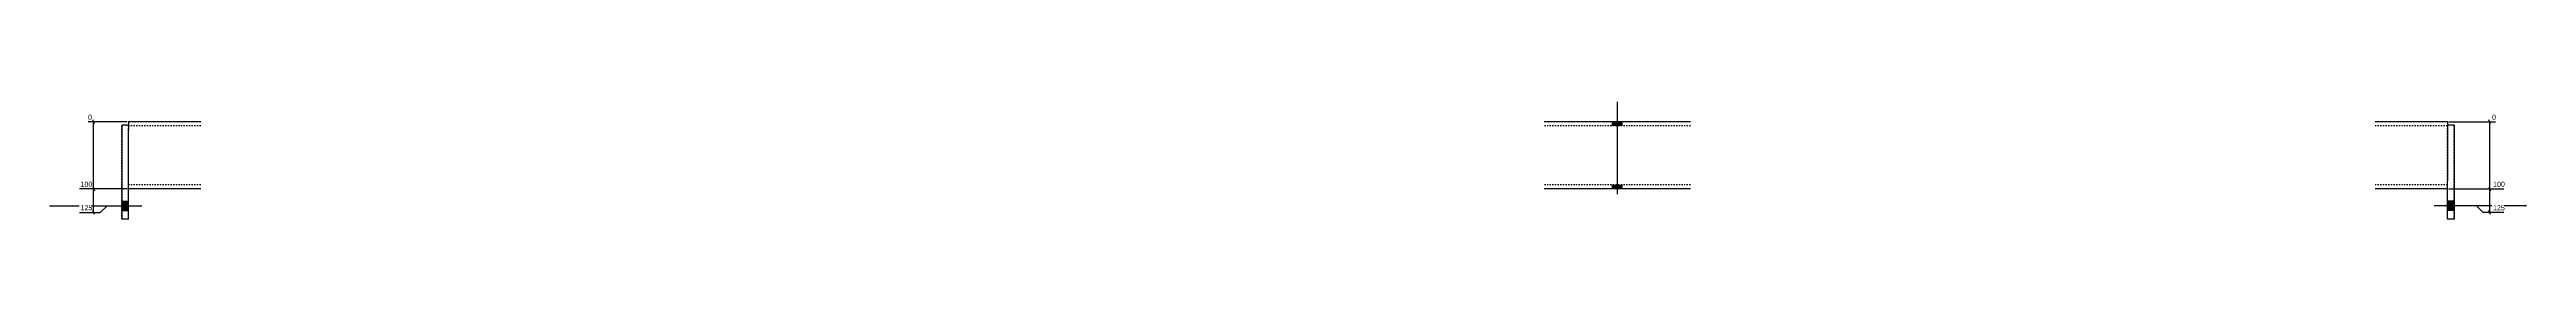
# Model space of a CAD drawing. Header units: millimetres. Extents: x 32 to 31432, y 2 to 1181.
# Drawn here: x 18367 to 22052, y 5 to 180 of the extents above; entities that cross this region are included whole.
import ezdxf

# ---------------------------------------------------------------- set-up
doc = ezdxf.new("R2010")
doc.units = ezdxf.units.MM
doc.linetypes.add('DXK_LINE_DOT2', pattern=[3.9198, 1.9599, -1.9599])
doc.layers.add('MÅLSÆTNING', color=7, linetype='Continuous')
doc.layers.add('STÅL', color=7, linetype='Continuous')
doc.styles.add('Arial Narrow', font='ARIALN.TTF', dxfattribs={"height": 0.2})

msp = doc.modelspace()

# ---------------------------------------------------------------- hatches: boundary and pattern name
at = {"layer": 'STÅL', "linetype": 'Continuous'}
for points in [[(20692.7, 143.8), (20706.7, 143.8), (20706.7, 149.8), (20692.7, 149.8)], [(20692.7, 143.8), (20706.7, 143.8), (20706.7, 149.8), (20692.7, 149.8)], [(20692.7, 49.8), (20706.7, 49.8), (20706.7, 55.8), (20692.7, 55.8)], [(20692.7, 49.8), (20706.7, 49.8), (20706.7, 55.8), (20692.7, 55.8)], [(18484.7, 17.8), (18484.7, 31.8), (18474.7, 31.8), (18474.7, 17.8)], [(18484.7, 17.8), (18484.7, 31.8), (18474.7, 31.8), (18474.7, 17.8)], [(21944.7, 17.8), (21944.7, 31.8), (21934.7, 31.8), (21934.7, 17.8)], [(21944.7, 17.8), (21944.7, 31.8), (21934.7, 31.8), (21934.7, 17.8)]]:
    msp.add_hatch(color=96, dxfattribs=at).paths.add_polyline_path(points)

# ---------------------------------------------------------------- linework, layer by layer
at = {"layer": 'MÅLSÆTNING', "color": 7, "linetype": 'Continuous'}
for p, q in [((18482.7, 149.8), (18424.6, 149.8)), ((18434, 146.8), (18431.6, 152.8)), ((18432.8, 49.8), (18432.8, 149.8)), ((21936.7, 149.8), (22006, 149.8)), ((21998.9, 146.8), (21996.5, 152.8)), ((21997.7, 49.8), (21997.7, 149.8)), ((18482.7, 49.8), (18411.9, 49.8)), ((18482.7, 49.8), (18411.9, 49.8)), ((18431.6, 52.8), (18434, 46.8)), ((18431.6, 52.8), (18434, 46.8)), ((18432.8, 14.8), (18432.8, 49.8)), ((21936.7, 49.8), (22018.7, 49.8)), ((21936.7, 49.8), (22018.7, 49.8)), ((21996.5, 52.8), (21998.9, 46.8)), ((21996.5, 52.8), (21998.9, 46.8)), ((21997.7, 14.8), (21997.7, 49.8)), ((18411.9, 14.8), (18442.8, 14.8)), ((18434, 11.8), (18431.6, 17.8)), ((18442.8, 14.8), (18452.8, 24.8)), ((18452.8, 24.8), (18482.7, 24.8)), ((21977.7, 24.8), (21936.7, 24.8)), ((21987.7, 14.8), (21977.7, 24.8)), ((22018.7, 14.8), (21987.7, 14.8)), ((21998.9, 11.8), (21996.5, 17.8))]:
    msp.add_line(p, q, dxfattribs=at)
at = {"layer": 'STÅL', "color": 2, "linetype": 'Continuous'}
for p, q in [((18484.7, 149.8), (18484.7, 137.8)), ((18592.2, 149.8), (18484.7, 149.8)), ((20808.7, 149.8), (20590.7, 149.8)), ((21934.7, 149.8), (21827.2, 149.8)), ((21934.7, 149.8), (21934.7, 148.9)), ((21934.7, 148.9), (21934.7, 146.3)), ((18484.7, 144.8), (18474.7, 144.8)), ((18474.7, 144.8), (18474.7, 4.8)), ((18484.7, 52.3), (18484.7, 137.8)), ((21934.7, 146.3), (21934.7, 142.4)), ((21944.7, 144.8), (21934.7, 144.8)), ((21934.7, 142.4), (21934.7, 137.8)), ((21934.7, 137.8), (21934.7, 61.8)), ((21944.7, 144.8), (21944.7, 4.8)), ((18484.7, 4.8), (18484.7, 52.3)), ((18592.2, 49.8), (18484.7, 49.8)), ((20808.7, 49.8), (20590.7, 49.8)), ((21934.7, 49.8), (21827.2, 49.8)), ((21934.7, 52.3), (21934.7, 61.8)), ((21934.7, 4.8), (21934.7, 52.3)), ((18484.7, 4.8), (18474.7, 4.8)), ((21944.7, 4.8), (21934.7, 4.8))]:
    msp.add_line(p, q, dxfattribs=at)
at = {"layer": 'STÅL', "color": 7, "linetype": 'DXK_LINE_DOT2'}
for p, q in [((18484.7, 149.8), (18484.7, 148.9)), ((18484.7, 148.9), (18484.7, 146.3)), ((21934.7, 149.8), (21934.7, 144.8)), ((18474.7, 4.8), (18474.7, 144.8)), ((18484.7, 52.3), (18484.7, 144.8)), ((18592.2, 143.8), (18484.7, 143.8)), ((20808.7, 143.8), (20590.7, 143.8)), ((21934.7, 143.8), (21827.2, 143.8)), ((21934.7, 52.3), (21934.7, 144.8)), ((21944.7, 4.8), (21944.7, 144.8)), ((18592.2, 55.8), (18484.7, 55.8)), ((18484.7, 49.8), (18484.7, 52.3)), ((20808.7, 55.8), (20590.7, 55.8)), ((21934.7, 55.8), (21827.2, 55.8)), ((21934.7, 50.7), (21934.7, 52.3)), ((21934.7, 50.7), (21934.7, 49.8))]:
    msp.add_line(p, q, dxfattribs=at)
at = {"layer": 'STÅL', "color": 96, "linetype": 'Continuous'}
for p, q in [((20692.7, 143.8), (20692.7, 149.8)), ((20692.7, 143.8), (20692.7, 149.8)), ((20699.7, 42.3), (20699.7, 179.8)), ((20699.7, 42.3), (20699.7, 179.8)), ((20706.7, 143.8), (20706.7, 149.8)), ((20706.7, 143.8), (20706.7, 149.8)), ((20692.7, 49.8), (20692.7, 55.8)), ((20692.7, 49.8), (20692.7, 55.8)), ((20706.7, 49.8), (20706.7, 55.8)), ((20706.7, 49.8), (20706.7, 55.8)), ((18367.2, 24.8), (18504.7, 24.8)), ((18367.2, 24.8), (18504.7, 24.8)), ((18474.7, 31.8), (18484.7, 31.8)), ((18474.7, 31.8), (18484.7, 31.8)), ((18474.7, 17.8), (18484.7, 17.8)), ((18474.7, 17.8), (18484.7, 17.8)), ((22052.2, 24.8), (21914.7, 24.8)), ((22052.2, 24.8), (21914.7, 24.8)), ((21944.7, 31.8), (21934.7, 31.8)), ((21944.7, 31.8), (21934.7, 31.8)), ((21944.7, 17.8), (21934.7, 17.8)), ((21944.7, 17.8), (21934.7, 17.8))]:
    msp.add_line(p, q, dxfattribs=at)

# ---------------------------------------------------------------- next in the draw order: wipeouts: each hides what was drawn before it
at = {"color": 0, "linetype": 'Continuous'}
for points in [[(18431, 151.4), (18431, 162.6), (18423, 162.6), (18423, 151.4)], [(22007.6, 151.4), (22007.6, 162.6), (21999.5, 162.6), (21999.5, 151.4)], [(18429.6, 51.4), (18429.6, 62.6), (18411.8, 62.6), (18411.8, 51.4)], [(22018.8, 51.4), (22018.8, 62.6), (22001, 62.6), (22001, 51.4)], [(18429.6, 16.4), (18429.6, 27.6), (18411.8, 27.6), (18411.8, 16.4)], [(22018.8, 16.4), (22018.8, 27.6), (22001, 27.6), (22001, 16.4)]]:
    msp.add_wipeout(points, dxfattribs=at).dxf.layer = 'MÅLSÆTNING'

# ---------------------------------------------------------------- next in the draw order: texts
at = {"layer": 'MÅLSÆTNING', "color": 3, "linetype": 'Continuous', "style": 'Arial Narrow'}
for s, p in [('0', (18424.6, 153)), ('0', (22001.1, 153)), ('100', (18413.4, 53)), ('100', (22002.6, 53)), ('125', (18413.4, 18)), ('125', (22002.6, 18))]:
    msp.add_text(s, height=7.64, dxfattribs=at).set_placement(p)

doc.saveas('drawing.dxf')
